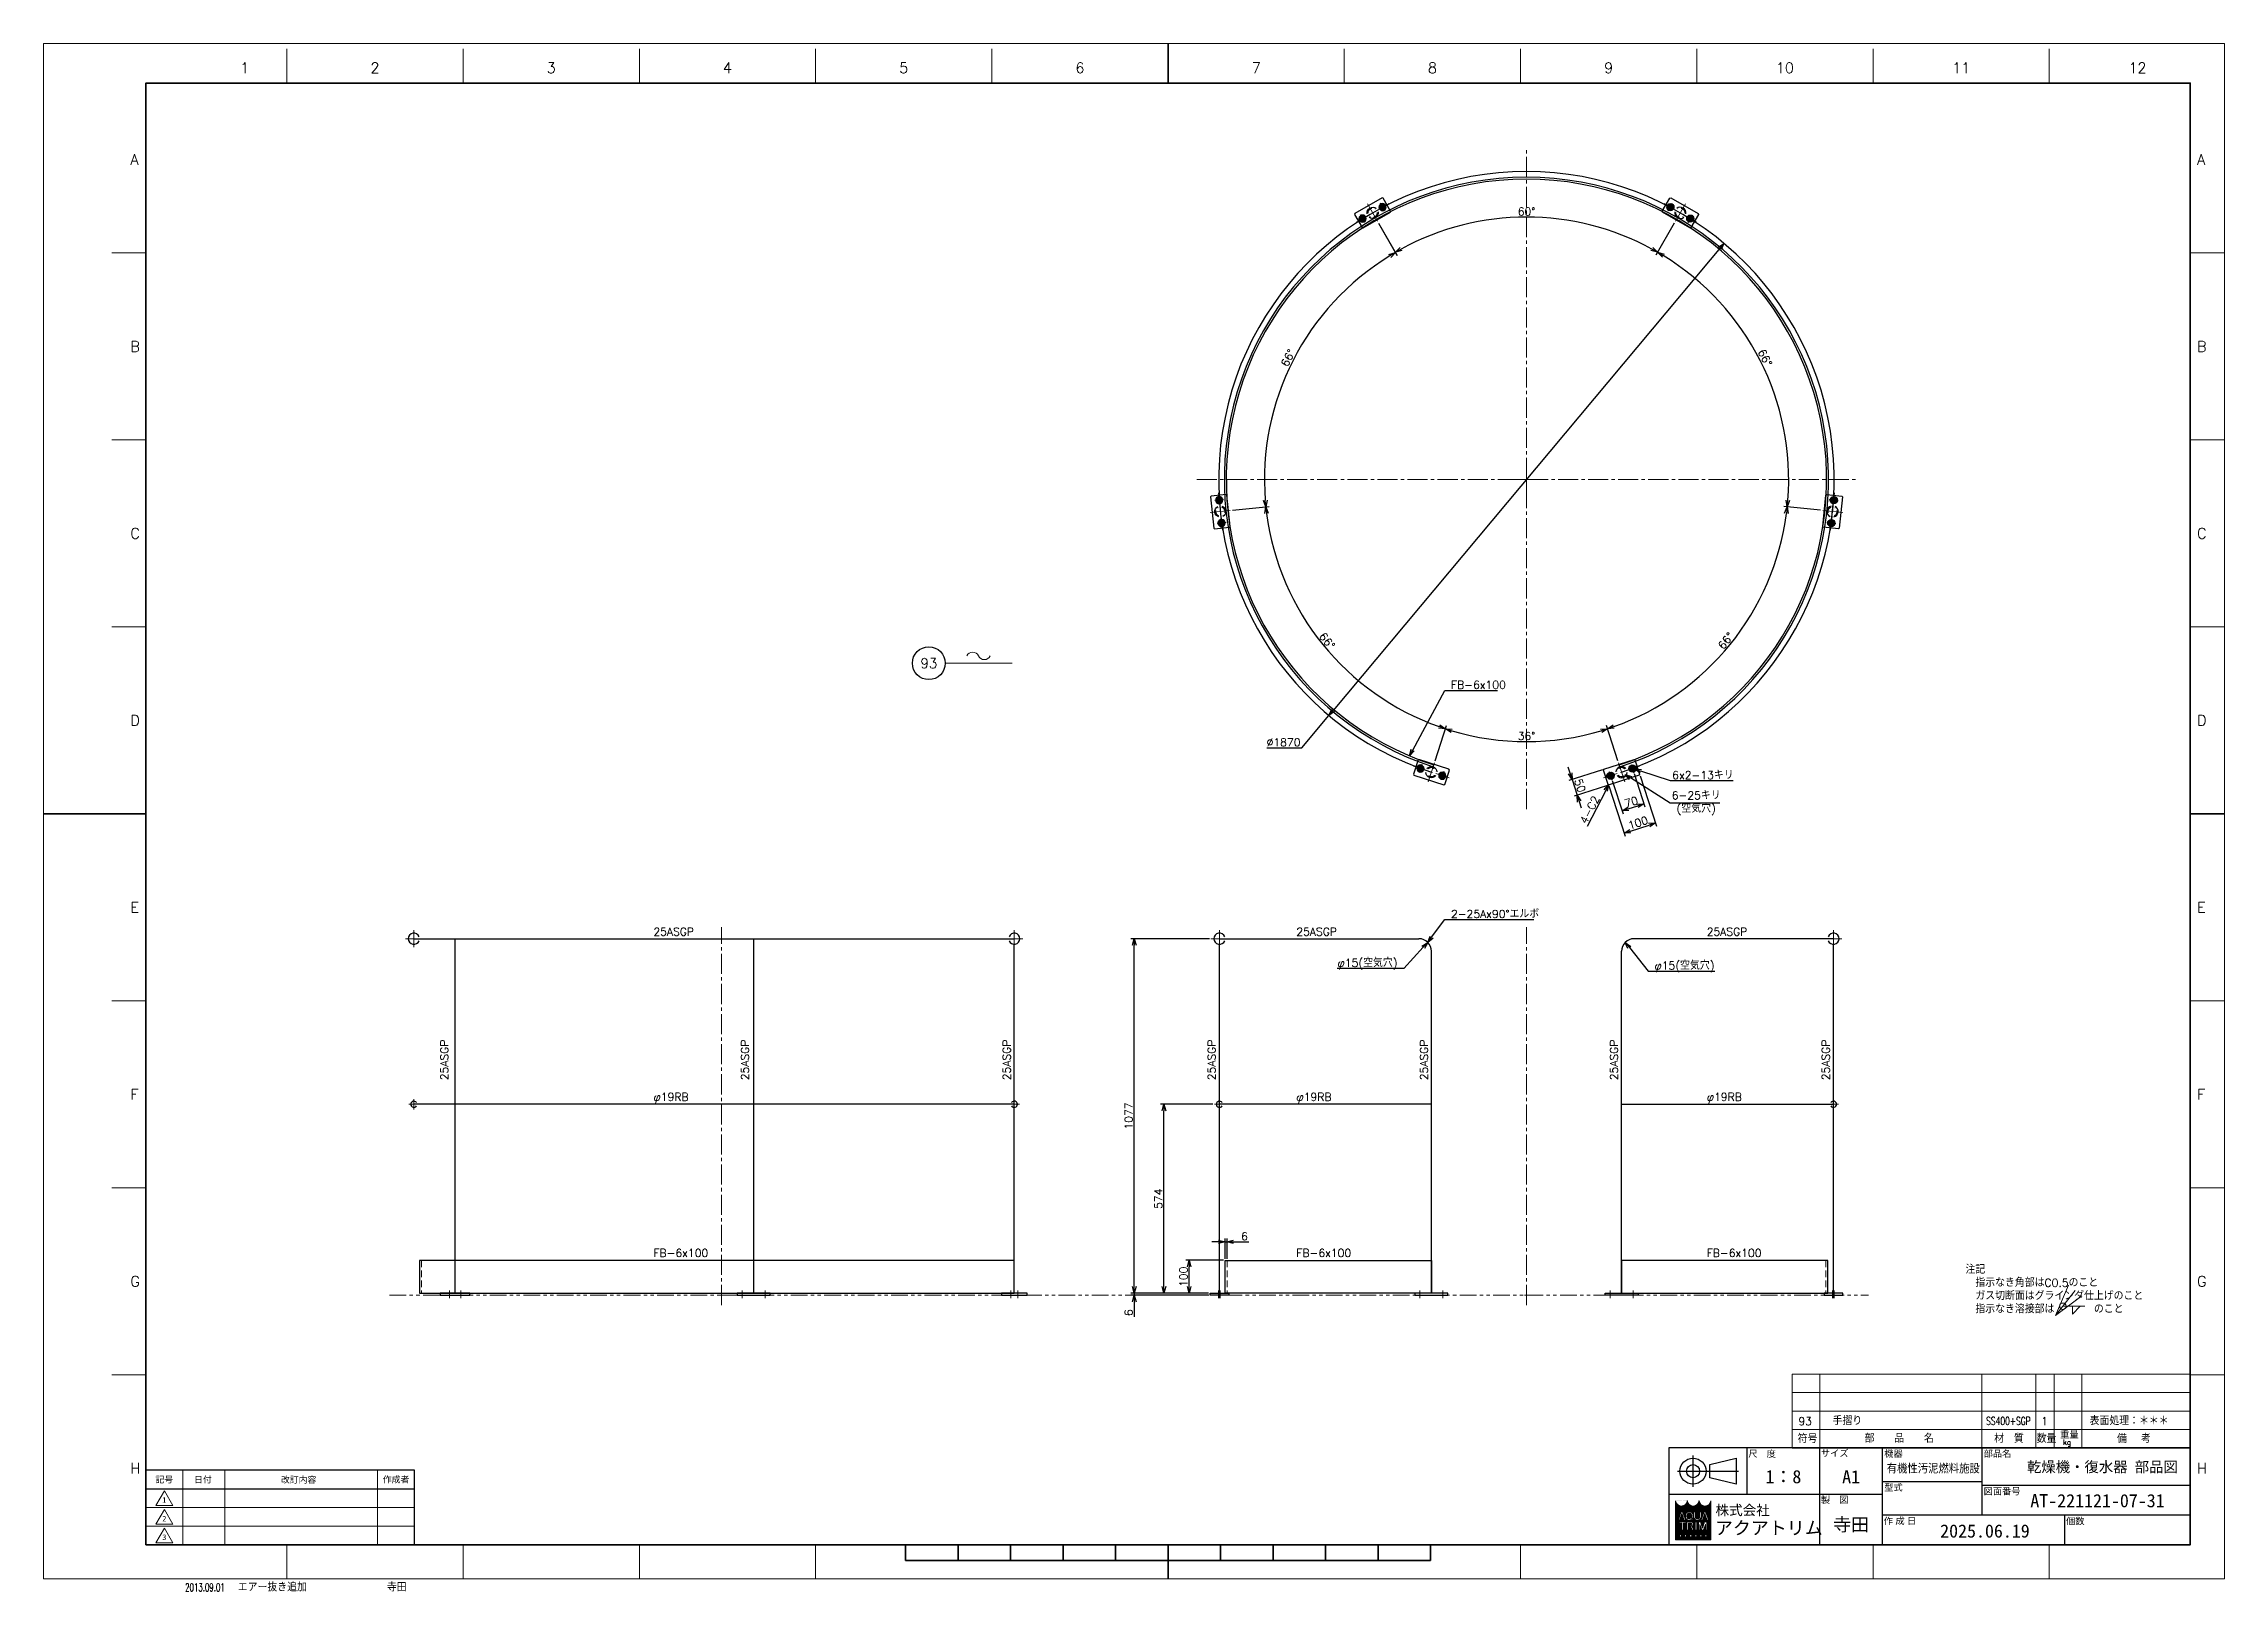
# Model space of a CAD drawing. Header units: millimetres. Extents: x 0 to 6626, y -38 to 4663.
import ezdxf
from ezdxf import colors
from ezdxf.entities.mleader import LeaderData, LeaderLine
from ezdxf.enums import TextEntityAlignment as Align
from ezdxf.math import Vec2, Vec3

# ---------------------------------------------------------------- set-up
doc = ezdxf.new("R2010")
doc.units = ezdxf.units.MM
doc.header["$LTSCALE"] = 3.2
doc.header["$PDMODE"] = 99
doc.header["$PDSIZE"] = 1
for name, pattern in [('CENTER2', [28.575, 19.05, -3.175, 3.175, -3.175]), ('HIDDEN', [9.525, 6.35, -3.175]), ('PHANTOM2', [31.75, 15.875, -3.175, 3.175, -3.175, 3.175, -3.175])]:
    doc.linetypes.add(name, pattern=pattern)
for name, color, linetype, lineweight in [('04_HIDDEN', 2, 'HIDDEN', 13), ('05_CENTER', 4, 'CENTER2', 13), ('06_PHANTOM', 2, 'PHANTOM2', 13), ('07_TEXT', 3, 'Continuous', 13), ('08_DIM', 3, 'Continuous', 13), ('90_FRAME', 5, 'Continuous', 35)]:
    doc.layers.add(name, color=color, linetype=linetype, lineweight=lineweight)
doc.layers.add('10_DRAFT', color=8, linetype='Continuous', lineweight=0, plot=False)
doc.layers.add('91_BLANK', color=5, linetype='Continuous', lineweight=0, plot=False)
doc.styles.add('KSS_TXT', font='txt.shx', dxfattribs={"bigfont": 'extfont2.shx'})
doc.styles.add('MS_G', font='MS Gothic.ttf')
doc.styles.get("Standard").update_dxf_attribs({"font": 'txt.shx', "bigfont": 'extfont2.shx'})
doc.styles.add('表題用', font='MS PGothic.ttf')
doc.dimstyles.new('KSS_DIM', dxfattribs={"dimscale": 8, "dimtxt": 3, "dimasz": 2.5, "dimexe": 1.25, "dimexo": 0.625, "dimtad": 1, "dimdsep": 46, "dimtxsty": 'KSS_TXT', "dimblk": 'OPEN30', "dimcen": 0, "dimazin": 2, "dimtfac": 0.75, "dimtmove": 0, "dimatfit": 3, "dimldrblk": 'OPEN30', "dimfxl": 1.25, "dimtolj": 1, "dimarcsym": 0})
doc.dimstyles.new('KSS_DIM$3', dxfattribs={"dimscale": 8, "dimtxt": 3, "dimasz": 2.5, "dimexe": 1.25, "dimexo": 0.625, "dimtad": 1, "dimtih": 1, "dimtoh": 1, "dimdsep": 46, "dimtxsty": 'KSS_TXT', "dimblk": 'OPEN30', "dimcen": 0, "dimazin": 2, "dimtfac": 0.75, "dimtofl": 0, "dimtmove": 0, "dimatfit": 3, "dimldrblk": 'OPEN30', "dimfxl": 1.25, "dimtolj": 1, "dimarcsym": 0})

msp = doc.modelspace()

# ---------------------------------------------------------------- texts
at = {"layer": '07_TEXT', "ltscale": 2, "insert": (5839.144, 950.946), "char_height": 24, "attachment_point": 1}
msp.add_mtext_dynamic_manual_height_columns('注記\\P\u3000指示なき角部はC0.5のこと\\P\u3000ガス切断面はグラインダ仕上げのこと\\P\u3000指示なき溶接部は\u3000\u3000\u3000\u3000のこと', width=535.41887, gutter_width=15, heights=[0], dxfattribs=at)
at = {"layer": '08_DIM'}
for s, p in [('25ASGP', (1852.596, 1953.347)), ('25ASGP', (3805.926, 1953.347)), ('25ASGP', (5052.638, 1953.347)), ('φ19RB', (1852.596, 1451.73)), ('φ19RB', (3805.926, 1451.73)), ('φ19RB', (5052.638, 1451.73)), ('FB-6x100', (1852.596, 977.73)), ('FB-6x100', (3805.926, 977.73)), ('FB-6x100', (5052.638, 977.73))]:
    msp.add_text(s, height=24, dxfattribs=at).set_placement(p)
for p in [(1229.585, 1514.338), (2142.862, 1514.338), (2938.104, 1514.338), (3560.714, 1514.338), (4205.849, 1514.338), (4783.063, 1514.338), (5426.617, 1514.338)]:
    msp.add_text('25ASGP', height=24, rotation=90, dxfattribs=at).set_placement(p)
at = {"layer": '90_FRAME', "color": 0, "lineweight": 13, "style": 'KSS_TXT'}
for s, p in [('1', (611.014, 4564.317)), ('2', (1006.737, 4564.317)), ('3', (1542.204, 4564.317)), ('4', (2077.671, 4564.317)), ('5', (2613.138, 4564.317)), ('6', (3148.606, 4564.317)), ('7', (3684.073, 4564.317)), ('8', (4219.54, 4564.317)), ('9', (4755.007, 4564.317)), ('10', (5290.475, 4564.317)), ('11', (5825.942, 4564.317)), ('12', (6361.409, 4564.317))]:
    msp.add_text(s, height=32, dxfattribs=at).set_placement(p, align=Align.BOTTOM_CENTER)
for s, p in [('A', (263.659, 4311.37)), ('A', (6542.526, 4311.37)), ('B', (263.659, 3743.392)), ('B', (6542.526, 3743.392)), ('C', (263.659, 3175.414)), ('C', (6542.526, 3175.414)), ('D', (263.659, 2607.436)), ('D', (6542.526, 2607.436)), ('E', (263.659, 2039.459)), ('E', (6542.526, 2039.459)), ('F', (263.659, 1471.481)), ('F', (6542.526, 1471.481)), ('G', (263.659, 903.503)), ('G', (6542.526, 903.503)), ('H', (263.659, 335.525)), ('H', (6542.526, 335.525))]:
    msp.add_text(s, height=32, dxfattribs=at).set_placement(p, align=Align.MIDDLE_LEFT)
at = {"layer": '90_FRAME', "color": 3, "lineweight": 13}
for s, p in [('93', (5352.079, 478.382)), ('1', (6079.33, 478.785))]:
    msp.add_text(s, height=24, dxfattribs=at).set_placement(p, align=Align.MIDDLE_CENTER)
for s, height, p in [('手摺り', 24, (5435.155, 467)), ('表面処理：＊＊＊', 24, (6216.162, 467)), ('符号', 24, (5329.244, 412.655)), ('部\u3000\u3000品\u3000\u3000名', 24, (5532.702, 413.526)), ('材\u3000質', 24, (5926.211, 413.238)), ('数量', 24, (6055.358, 413.057)), ('重量', 20, (6126.71, 426.146)), ('kg', 16, (6135.55, 406.577)), ('備  考', 24, (6299.46, 412.655)), ('エアー抜き追加', 24, (589.869, -38.398)), ('寺田', 24, (1042.962, -38.398))]:
    msp.add_text(s, height=height, dxfattribs=at).set_placement(p)
for s, width, p in [('SS400+SGP', 0.7, (5901.755, 467.318)), ('2013.09.01', 0.65, (429.936, -38.398))]:
    msp.add_text(s, height=24, dxfattribs=dict(at, width=width)).set_placement(p)
at = {"layer": '90_FRAME', "color": 0, "style": '表題用'}
for s, p in [('尺\u3000度', (5179.1, 379.689)), ('サイズ', (5399.728, 381.181)), ('機器', (5592.205, 380.02)), ('部品名', (5894.3, 380.02)), ('型式', (5592.205, 277.191)), ('図面番号', (5894.3, 265.877)), ('製\u3000図', (5399.728, 239.753)), ('作 成 日', (5590.825, 175.602)), ('個数', (6144.604, 175.049))]:
    msp.add_text(s, height=20, dxfattribs=at).set_placement(p, align=Align.MIDDLE_LEFT)
at = {"layer": '90_FRAME', "color": 0, "style": 'MS_G', "width": 0.9}
msp.add_text('有機性汚泥燃料施設', height=25.6, dxfattribs=at).set_placement((5741.026, 322.569), align=Align.CENTER)
at = {"layer": '90_FRAME', "color": 0, "style": 'MS_G'}
msp.add_text('乾燥機・復水器 部品図', height=32, dxfattribs=at).set_placement((6255.055, 323.717), align=Align.CENTER)
at = {"layer": '90_FRAME', "color": 0, "style": '表題用'}
for s, p in [('記号', (366.767, 301.232)), ('日付', (484.019, 301.232)), ('作成者', (1070.767, 301.232))]:
    msp.add_text(s, height=19.2, dxfattribs=at).set_placement(p, align=Align.MIDDLE_CENTER)
at = {"layer": '90_FRAME', "color": 0}
for s, height, style, p in [('改訂内容', 19.2, '表題用', (774.767, 301.232)), ('A1', 40, 'MS_G', (5491.454, 309.718))]:
    msp.add_text(s, height=height, dxfattribs=dict(at, style=style)).set_placement(p, align=Align.MIDDLE)
at = {"layer": '90_FRAME', "color": 0, "lineweight": 13, "style": 'MS_G'}
for s, p in [('1', (366.767, 239.003)), ('3', (366.767, 125.86)), ('2', (366.767, 182.432))]:
    msp.add_text(s, height=16.971, dxfattribs=at).set_placement(p, align=Align.MIDDLE)
at = {"layer": '90_FRAME', "color": 4, "style": 'MS_G'}
msp.add_text('株式会社', height=30.2431, dxfattribs=at).set_placement((5162.045, 208.225), align=Align.MIDDLE_CENTER)
at = {"layer": '90_FRAME', "color": 0, "style": 'MS_G'}
for s, p in [('AT-221121-07-31', (6036.022, 217.029)), ('2025.06.19', (5762.111, 124.959))]:
    msp.add_text(s, height=40, dxfattribs=at).set_placement(p)
at = {"layer": '90_FRAME', "color": 4, "style": 'MS_G'}
msp.add_text('アクアトリム', height=40, dxfattribs=at).set_placement((5077.874, 134.361))
at = {"layer": '90_FRAME', "color": 0, "style": 'MS_G'}
for tag, p in [('1：8', (5285.826, 309.718)), ('寺田', (5491.454, 165.46))]:
    msp.add_attdef(tag, text='', height=40, dxfattribs=at).set_placement(p, align=Align.MIDDLE)

# ---------------------------------------------------------------- blocks, each defined once
blk = doc.blocks.new('Weld-line')
blk.add_line((0, 0), (1, 0))
blk = doc.blocks.new('Weld10-s5')
blk.add_circle((0, 0), 2)
blk = doc.blocks.new('Weld10-a1')
for p, q in [((5, 0), (0, 5)), ((0, 5), (0, 0)), ((0, 0), (5, 0))]:
    blk.add_line(p, q)
at = {"width": 0.9}
blk.add_attdef('S', text='', height=2.8, dxfattribs=at).set_placement((-2, 1), align=Align.RIGHT)
blk.add_attdef('L', (8, 1), '', height=2.8, dxfattribs=at)
blk = doc.blocks.new('_Open30')
at = {"color": 0, "linetype": 'ByBlock', "lineweight": -2}
for p, q in [((-1, 0.268), (0, 0)), ((0, 0), (-1, -0.268)), ((0, 0), (-1, 0))]:
    blk.add_line(p, q, dxfattribs=at)
blk = doc.blocks.new('AM_BALLOON1')
at = {"transparency": 16777216}
blk.add_circle((0, 0), 5, dxfattribs=at)
blk.add_attdef('B_NUMBER', text='', height=3, dxfattribs=at).set_placement((0, 0), align=Align.MIDDLE_CENTER)
blk = doc.blocks.new('_OPEN')
at = {"color": 0, "linetype": 'ByBlock'}
for p, q in [((-1, 0.17), (0, 0)), ((0, 0), (-1, -0.17)), ((0, 0), (-1, 0))]:
    blk.add_line(p, q, dxfattribs=at)
blk = doc.blocks.new('p1ba05')
for centre, start, end in [((-2.95, 0.29), 24.2276, 155.5758), ((0, 1.62), 204.2276, 335.5758)]:
    blk.add_arc(centre, 1.62, start, end)
blk = doc.blocks.new('A$C006F778A_1_1')
at = {"color": 0}
blk.add_lwpolyline([(-48, 25), (48, 25), (50, 23), (50, -23), (48, -25), (-48, -25), (-50, -23), (-50, 23)], close=True, dxfattribs=at)
for centre in [(-35, 0), (35, 0)]:
    blk.add_circle(centre, 6.5, dxfattribs=at)
for start, end in [(20.66732, 159.33268), (200.66732, 339.33268)]:
    blk.add_arc((0, 0), 17, start, end, dxfattribs=at)
at = {"layer": '04_HIDDEN'}
for start, end in [(25.77146, 154.22854), (205.77146, 334.22854)]:
    blk.add_arc((0, 0), 13.8, start, end, dxfattribs=at)
at = {"layer": '05_CENTER'}
for p, q in [((-57.2, 0), (57.2, 0)), ((-35, -10.3), (-35, 10.3)), ((0, 31.4), (0, -31.4)), ((35, -10.3), (35, 10.3))]:
    blk.add_line(p, q, dxfattribs=at)
blk = doc.blocks.new('10b_2_1_1')
at = {"color": 0, "linetype": 'CENTER2'}
for p, q in [((13.5, 0), (-13.5, 0)), ((0, -13.5), (0, 13.5))]:
    blk.add_line(p, q, dxfattribs=at)
at = {"color": 0}
for p, q in [((-4.9, 8.5), (-9.8, 0)), ((-9.8, 0), (-4.9, -8.5)), ((-4.9, 8.5), (4.9, 8.5)), ((9.8, 0), (4.9, 8.5)), ((4.9, -8.5), (9.8, 0)), ((-4.9, -8.5), (4.9, -8.5))]:
    blk.add_line(p, q, dxfattribs=at)
for radius in [11, 8.49, 5, 4]:
    blk.add_circle((0, 0), radius, dxfattribs=at)
at = {"layer": '10_DRAFT', "style": 'KSS_TXT'}
blk.add_text('M10', height=1.25, dxfattribs=at).set_placement((0.3, 0.1))
blk = doc.blocks.new('*D164')
at = {"layer": '08_DIM', "color": 0, "lineweight": -2, "transparency": 16777216}
for p, q in [((4227.5, 2484.9), (4262.1, 2591.5)), ((4782.9, 2484.9), (4748.2, 2591.5))]:
    blk.add_line(p, q, dxfattribs=at)
blk.add_arc((4505.2, 3339.5), 796.5, 253.43866, 286.56134, dxfattribs=at)
at = {"layer": 'Defpoints', "color": 0, "transparency": 16777216}
for p in [(4421.9, 2547.3), (4226, 2480.2), (4784.4, 2480.2), (4206.5, 2420.4), (4803.8, 2420.4)]:
    blk.add_point(p, dxfattribs=at)
at = {"layer": '08_DIM', "color": 0, "lineweight": -2, "transparency": 16777216, "xscale": 20, "yscale": 20, "zscale": 20}
for p, rotation in [((4259, 2581.9), 162.7193308149626), ((4751.3, 2581.9), 17.28066918503741)]:
    blk.add_blockref('_Open30', p, dxfattribs=dict(at, rotation=rotation))
at = {"layer": '08_DIM', "color": 0, "transparency": 16777216, "insert": (4505.2, 2560), "char_height": 24, "attachment_point": 5, "style": 'KSS_TXT'}
blk.add_mtext('\\A1;36%%d', dxfattribs=at)
blk = doc.blocks.new('*D165')
at = {"layer": '08_DIM', "color": 0, "lineweight": -2, "transparency": 16777216}
for p, q in [((5398.8, 3245.6), (5287.3, 3257.3)), ((4782.9, 2484.9), (4748.2, 2591.6))]:
    blk.add_line(p, q, dxfattribs=at)
blk.add_arc((4505.2, 3339.5), 796.4, 289.43884, 352.56116, dxfattribs=at)
at = {"layer": 'Defpoints', "color": 0, "transparency": 16777216}
for p in [(5403.8, 3245), (5466.3, 3238.5), (5017.1, 2729.4), (4784.4, 2480.2), (4803.8, 2420.4)]:
    blk.add_point(p, dxfattribs=at)
at = {"layer": '08_DIM', "color": 0, "lineweight": -2, "transparency": 16777216, "xscale": 20, "yscale": 20, "zscale": 20}
for p, rotation in [((5297.3, 3256.2), 83.28057896645964), ((4751.3, 2582), 198.7194210339813)]:
    blk.add_blockref('_Open30', p, dxfattribs=dict(at, rotation=rotation))
at = {"layer": '08_DIM', "color": 0, "transparency": 16777216, "insert": (5110.9, 2849), "char_height": 24, "attachment_point": 5, "rotation": 51, "style": 'KSS_TXT'}
blk.add_mtext('\\A1;66%%d', dxfattribs=at)
blk = doc.blocks.new('*D166')
at = {"layer": '08_DIM', "color": 0, "lineweight": -2, "transparency": 16777216}
for p, q in [((4954.4, 4117.6), (4898.6, 4020.8)), ((5398.8, 3245.6), (5287.6, 3257.3))]:
    blk.add_line(p, q, dxfattribs=at)
blk.add_arc((4505.2, 3339.5), 796.7, 355.43831, 58.56169, dxfattribs=at)
at = {"layer": 'Defpoints', "color": 0, "transparency": 16777216}
for p in [(4988.4, 4176.5), (4956.9, 4121.9), (5271.1, 3559.1), (5403.8, 3245), (5466.3, 3238.5)]:
    blk.add_point(p, dxfattribs=at)
at = {"layer": '08_DIM', "color": 0, "lineweight": -2, "transparency": 16777216, "xscale": 20, "yscale": 20, "zscale": 20}
for p, rotation in [((4903.6, 4029.5), 149.2808430613294), ((5297.6, 3256.2), 264.7191569389433)]:
    blk.add_blockref('_Open30', p, dxfattribs=dict(at, rotation=rotation))
at = {"layer": '08_DIM', "color": 0, "transparency": 16777216, "insert": (5230.2, 3708.9), "char_height": 24, "attachment_point": 5, "rotation": 297, "style": 'KSS_TXT'}
blk.add_mtext('\\A1;66%%d', dxfattribs=at)
blk = doc.blocks.new('*D167')
at = {"layer": '08_DIM', "color": 0, "lineweight": -2, "transparency": 16777216}
for p, q in [((4056, 4117.6), (4111.8, 4020.8)), ((4954.4, 4117.6), (4898.6, 4020.8))]:
    blk.add_line(p, q, dxfattribs=at)
blk.add_arc((4505.2, 3339.5), 796.7, 61.43833, 118.56167, dxfattribs=at)
at = {"layer": 'Defpoints', "color": 0, "transparency": 16777216}
for p in [(4022, 4176.5), (4988.4, 4176.5), (4053.5, 4121.9), (4643.5, 4124.1), (4956.9, 4121.9)]:
    blk.add_point(p, dxfattribs=at)
at = {"layer": '08_DIM', "color": 0, "lineweight": -2, "transparency": 16777216, "xscale": 20, "yscale": 20, "zscale": 20}
for p, rotation in [((4106.8, 4029.5), 209.2808341564655), ((4903.6, 4029.5), 330.7191658435346)]:
    blk.add_blockref('_Open30', p, dxfattribs=dict(at, rotation=rotation))
at = {"layer": '08_DIM', "color": 0, "transparency": 16777216, "insert": (4505.2, 4153.2), "char_height": 24, "attachment_point": 5, "style": 'KSS_TXT'}
blk.add_mtext('\\A1;60%%d', dxfattribs=at)
blk = doc.blocks.new('*D168')
at = {"layer": '08_DIM', "color": 0, "lineweight": -2, "transparency": 16777216}
for p, q in [((4056, 4117.6), (4112.2, 4020.2)), ((3611.6, 3245.6), (3723.5, 3257.3))]:
    blk.add_line(p, q, dxfattribs=at)
blk.add_arc((4505.2, 3339.5), 796, 121.43971, 184.56029, dxfattribs=at)
at = {"layer": 'Defpoints', "color": 0, "transparency": 16777216}
for p in [(4022, 4176.5), (4053.5, 4121.9), (3878, 3829.5), (3544, 3238.5), (3606.6, 3245)]:
    blk.add_point(p, dxfattribs=at)
at = {"layer": '08_DIM', "color": 0, "lineweight": -2, "transparency": 16777216, "xscale": 20, "yscale": 20, "zscale": 20}
for p, rotation in [((4107.2, 4028.8), 30.71985370210645), ((3713.6, 3256.3), 275.2801462976209)]:
    blk.add_blockref('_Open30', p, dxfattribs=dict(at, rotation=rotation))
at = {"layer": '08_DIM', "color": 0, "transparency": 16777216, "insert": (3780.8, 3708.6), "char_height": 24, "attachment_point": 5, "rotation": 63, "style": 'KSS_TXT'}
blk.add_mtext('\\A1;66%%d', dxfattribs=at)
blk = doc.blocks.new('*D169')
at = {"layer": '08_DIM', "color": 0, "lineweight": -2, "transparency": 16777216}
for p, q in [((3611.6, 3245.6), (3723, 3257.3)), ((4227.5, 2484.9), (4262.1, 2591.5))]:
    blk.add_line(p, q, dxfattribs=at)
blk.add_arc((4505.2, 3339.5), 796.5, 187.43872, 250.56128, dxfattribs=at)
at = {"layer": 'Defpoints', "color": 0, "transparency": 16777216}
for p in [(3544, 3238.5), (3606.6, 3245), (3801.9, 2965.6), (4226, 2480.2), (4206.5, 2420.4)]:
    blk.add_point(p, dxfattribs=at)
at = {"layer": '08_DIM', "color": 0, "lineweight": -2, "transparency": 16777216, "xscale": 20, "yscale": 20, "zscale": 20}
for p, rotation in [((3713.1, 3256.2), 96.71936096151028), ((4259.1, 2582), 341.2806390380487)]:
    blk.add_blockref('_Open30', p, dxfattribs=dict(at, rotation=rotation))
at = {"layer": '08_DIM', "color": 0, "transparency": 16777216, "insert": (3899.4, 2848.9), "char_height": 24, "attachment_point": 5, "rotation": 309, "style": 'KSS_TXT'}
blk.add_mtext('\\A1;66%%d', dxfattribs=at)
blk = doc.blocks.new('*D170')
at = {"layer": '08_DIM', "color": 0, "lineweight": -2, "transparency": 16777216}
for p, q in [((4765.6, 2424.9), (4798.6, 2323.1)), ((4832.2, 2446.5), (4865.2, 2344.7)), ((4814.6, 2338.8), (4843.1, 2348.1))]:
    blk.add_line(p, q, dxfattribs=at)
at = {"layer": 'Defpoints', "color": 0, "transparency": 16777216}
for p in [(4764, 2429.6), (4830.6, 2451.2), (4862.1, 2354.2)]:
    blk.add_point(p, dxfattribs=at)
at = {"layer": '08_DIM', "color": 0, "lineweight": -2, "transparency": 16777216, "xscale": 20, "yscale": 20, "zscale": 20}
for p, rotation in [((4795.6, 2332.6), 198.0000000002834), ((4862.1, 2354.2), 18.00000000028339)]:
    blk.add_blockref('_Open30', p, dxfattribs=dict(at, rotation=rotation))
at = {"layer": '08_DIM', "color": 0, "transparency": 16777216, "insert": (4823.6, 2359.6), "char_height": 24, "attachment_point": 5, "rotation": 18, "style": 'KSS_TXT'}
blk.add_mtext('\\A1;70', dxfattribs=at)
blk = doc.blocks.new('*D171')
at = {"layer": '08_DIM', "color": 0, "lineweight": -2, "transparency": 16777216}
for p, q in [((4755.2, 2408.2), (4804.9, 2255.4)), ((4850.3, 2439.1), (4900, 2286.3)), ((4820.8, 2271.1), (4877.9, 2289.6))]:
    blk.add_line(p, q, dxfattribs=at)
at = {"layer": 'Defpoints', "color": 0, "transparency": 16777216}
for p in [(4753.7, 2412.9), (4848.8, 2443.8), (4896.9, 2295.8)]:
    blk.add_point(p, dxfattribs=at)
at = {"layer": '08_DIM', "color": 0, "lineweight": -2, "transparency": 16777216, "xscale": 20, "yscale": 20, "zscale": 20}
for p, rotation in [((4801.8, 2264.9), 198.0000000002834), ((4896.9, 2295.8), 18.00000000028344)]:
    blk.add_blockref('_Open30', p, dxfattribs=dict(at, rotation=rotation))
at = {"layer": '08_DIM', "color": 0, "transparency": 16777216, "insert": (4844.1, 2296.5), "char_height": 24, "attachment_point": 5, "rotation": 18, "style": 'KSS_TXT'}
blk.add_mtext('\\A1;100', dxfattribs=at)
blk = doc.blocks.new('*D172')
at = {"layer": '08_DIM', "color": 0, "lineweight": -2, "transparency": 16777216}
for p, q in [((4637.7, 2446.8), (4631.6, 2465.8)), ((4736, 2457.7), (4634.4, 2424.6)), ((4643.9, 2427.7), (4659.4, 2380.2)), ((4751.4, 2410.1), (4649.9, 2377.1)), ((4665.5, 2361.2), (4671.7, 2342.1))]:
    blk.add_line(p, q, dxfattribs=at)
at = {"layer": 'Defpoints', "color": 0, "transparency": 16777216}
for p in [(4740.7, 2459.2), (4756.2, 2411.6), (4659.4, 2380.2)]:
    blk.add_point(p, dxfattribs=at)
at = {"layer": '08_DIM', "color": 0, "lineweight": -2, "transparency": 16777216, "xscale": 20, "yscale": 20, "zscale": 20}
for p, rotation in [((4643.9, 2427.7), 288.0000000002825), ((4659.4, 2380.2), 108.0000000002824)]:
    blk.add_blockref('_Open30', p, dxfattribs=dict(at, rotation=rotation))
at = {"layer": '08_DIM', "color": 0, "transparency": 16777216, "insert": (4667.8, 2409.2), "char_height": 24, "attachment_point": 5, "rotation": 288, "style": 'KSS_TXT'}
blk.add_mtext('\\A1;50', dxfattribs=at)
blk = doc.blocks.new('*D173')
at = {"layer": '08_DIM', "color": 0, "lineweight": -2, "transparency": 16777216}
for p, q in [((4942.7, 2424.2), (4852.7, 2453)), ((5133, 2424.2), (4942.7, 2424.2))]:
    blk.add_line(p, q, dxfattribs=at)
at = {"layer": 'Defpoints', "color": 0, "transparency": 16777216}
for p in [(4821.2, 2463.1), (4833.6, 2459.1)]:
    blk.add_point(p, dxfattribs=at)
at = {"layer": '08_DIM', "color": 0, "lineweight": -2, "transparency": 16777216, "xscale": 20, "yscale": 20, "zscale": 20, "rotation": 162.2660980772387}
blk.add_blockref('_Open30', (4833.6, 2459.1), dxfattribs=at)
at = {"layer": '08_DIM', "color": 0, "transparency": 16777216, "insert": (5041.3, 2441.2), "char_height": 24, "attachment_point": 5, "style": 'KSS_TXT'}
blk.add_mtext('\\A1;6x2-13キリ', dxfattribs=at)
blk = doc.blocks.new('*D174')
at = {"layer": '08_DIM', "color": 0, "lineweight": -2, "transparency": 16777216}
blk.add_line((4745.9, 2394.5), (4689.9, 2284.6), dxfattribs=at)
at = {"layer": 'Defpoints', "color": 0, "transparency": 16777216}
for p in [(4754.9, 2412.3), (4690.7, 2286.3), (4690.7, 2286.3)]:
    blk.add_point(p, dxfattribs=at)
at = {"layer": '08_DIM', "color": 0, "lineweight": -2, "transparency": 16777216, "xscale": 20, "yscale": 20, "zscale": 20, "rotation": 63.0000000002839}
blk.add_blockref('_Open30', (4754.9, 2412.3), dxfattribs=at)
at = {"layer": '08_DIM', "color": 0, "transparency": 16777216, "insert": (4697, 2335.9), "char_height": 24, "attachment_point": 5, "rotation": 63, "style": 'KSS_TXT'}
blk.add_mtext('\\A1;4-C2', dxfattribs=at)
blk = doc.blocks.new('*D175')
at = {"layer": '08_DIM', "color": 0, "lineweight": -2, "transparency": 16777216}
for p, q in [((4942.2, 2355.6), (4821.5, 2432.8)), ((5092.6, 2355.6), (4942.2, 2355.6))]:
    blk.add_line(p, q, dxfattribs=at)
at = {"layer": 'Defpoints', "color": 0, "transparency": 16777216}
for p in [(4783.6, 2457), (4804.7, 2443.5)]:
    blk.add_point(p, dxfattribs=at)
at = {"layer": '08_DIM', "color": 0, "lineweight": -2, "transparency": 16777216, "xscale": 20, "yscale": 20, "zscale": 20, "rotation": 147.4165964792309}
blk.add_blockref('_Open30', (4804.7, 2443.5), dxfattribs=at)
at = {"layer": '08_DIM', "color": 0, "transparency": 16777216, "insert": (5020.8, 2355.6), "char_height": 24, "attachment_point": 5, "style": 'KSS_TXT'}
blk.add_mtext('\\A1;6-25キリ\\P(空気穴)', dxfattribs=at)
blk = doc.blocks.new('*D176')
at = {"layer": '08_DIM', "color": 0, "lineweight": -2, "transparency": 16777216}
for p, q in [((5105.2, 4056.6), (3918, 2637.8)), ((3822.7, 2523.8), (3905.2, 2622.4)), ((3716.7, 2523.8), (3822.7, 2523.8))]:
    blk.add_line(p, q, dxfattribs=at)
at = {"layer": 'Defpoints', "color": 0, "transparency": 16777216}
for p in [(5105.2, 4056.6), (3905.2, 2622.4)]:
    blk.add_point(p, dxfattribs=at)
at = {"layer": '08_DIM', "color": 0, "lineweight": -2, "transparency": 16777216, "xscale": 20, "yscale": 20, "zscale": 20}
for p, rotation in [((5105.2, 4056.6), 50.0781318489335), ((3905.2, 2622.4), 230.0781318489335)]:
    blk.add_blockref('_Open30', p, dxfattribs=dict(at, rotation=rotation))
at = {"layer": '08_DIM', "color": 0, "transparency": 16777216, "insert": (3767.2, 2540.8), "char_height": 24, "attachment_point": 5, "style": 'KSS_TXT'}
blk.add_mtext('\\A1;%%C1870', dxfattribs=at)
blk = doc.blocks.new('*D178')
at = {"layer": '08_DIM', "color": 0, "lineweight": -2, "transparency": 16777216}
for p, q in [((3552.1, 1441.2), (3393.8, 1441.2)), ((3403.8, 887.2), (3403.8, 1421.2)), ((3539.2, 867.2), (3393.8, 867.2))]:
    blk.add_line(p, q, dxfattribs=at)
at = {"layer": 'Defpoints', "color": 0, "transparency": 16777216}
for p in [(3403.8, 1441.2), (3557.1, 1441.2), (3544.2, 867.2)]:
    blk.add_point(p, dxfattribs=at)
at = {"layer": '08_DIM', "color": 0, "lineweight": -2, "transparency": 16777216, "xscale": 20, "yscale": 20, "zscale": 20}
for p, rotation in [((3403.8, 1441.2), 90), ((3403.8, 867.2), 270)]:
    blk.add_blockref('_Open30', p, dxfattribs=dict(at, rotation=rotation))
at = {"layer": '08_DIM', "color": 0, "transparency": 16777216, "insert": (3386.8, 1154.2), "char_height": 24, "attachment_point": 5, "rotation": 90, "style": 'KSS_TXT'}
blk.add_mtext('\\A1;574', dxfattribs=at)
blk = doc.blocks.new('*D179')
at = {"layer": '08_DIM', "color": 0, "lineweight": -2, "transparency": 16777216}
for p, q in [((3541.7, 1944.2), (3303.6, 1944.2)), ((3313.6, 887.2), (3313.6, 1924.2)), ((3539.2, 867.2), (3303.6, 867.2))]:
    blk.add_line(p, q, dxfattribs=at)
at = {"layer": 'Defpoints', "color": 0, "transparency": 16777216}
for p in [(3313.6, 1944.2), (3546.7, 1944.2), (3544.2, 867.2)]:
    blk.add_point(p, dxfattribs=at)
at = {"layer": '08_DIM', "color": 0, "lineweight": -2, "transparency": 16777216, "xscale": 20, "yscale": 20, "zscale": 20}
for p, rotation in [((3313.6, 1944.2), 90), ((3313.6, 867.2), 270)]:
    blk.add_blockref('_Open30', p, dxfattribs=dict(at, rotation=rotation))
at = {"layer": '08_DIM', "color": 0, "transparency": 16777216, "insert": (3296.6, 1405.7), "char_height": 24, "attachment_point": 5, "rotation": 90, "style": 'KSS_TXT'}
blk.add_mtext('\\A1;1077', dxfattribs=at)
blk = doc.blocks.new('*D180')
at = {"layer": '08_DIM', "color": 0, "lineweight": -2, "transparency": 16777216}
for p, q in [((3539.2, 867.2), (3303.6, 867.2)), ((3313.6, 887.2), (3313.6, 907.2)), ((3313.6, 867.2), (3313.6, 861.2)), ((3539.2, 861.2), (3303.6, 861.2)), ((3313.6, 841.2), (3313.6, 795.2))]:
    blk.add_line(p, q, dxfattribs=at)
at = {"layer": 'Defpoints', "color": 0, "transparency": 16777216}
for p in [(3544.2, 867.2), (3313.6, 861.2), (3544.2, 861.2)]:
    blk.add_point(p, dxfattribs=at)
at = {"layer": '08_DIM', "color": 0, "lineweight": -2, "transparency": 16777216, "xscale": 20, "yscale": 20, "zscale": 20}
for p, rotation in [((3313.6, 867.2), 270), ((3313.6, 861.2), 90)]:
    blk.add_blockref('_Open30', p, dxfattribs=dict(at, rotation=rotation))
at = {"layer": '08_DIM', "color": 0, "transparency": 16777216, "insert": (3296.6, 808.2), "char_height": 24, "attachment_point": 5, "rotation": 90, "style": 'KSS_TXT'}
blk.add_mtext('\\A1;6', dxfattribs=at)
blk = doc.blocks.new('*D181')
at = {"layer": '08_DIM', "color": 0, "lineweight": -2, "transparency": 16777216}
for p, q in [((3584.5, 967.2), (3470.3, 967.2)), ((3480.3, 887.2), (3480.3, 947.2)), ((3539.2, 867.2), (3470.3, 867.2))]:
    blk.add_line(p, q, dxfattribs=at)
at = {"layer": 'Defpoints', "color": 0, "transparency": 16777216}
for p in [(3480.3, 967.2), (3589.5, 967.2), (3544.2, 867.2)]:
    blk.add_point(p, dxfattribs=at)
at = {"layer": '08_DIM', "color": 0, "lineweight": -2, "transparency": 16777216, "xscale": 20, "yscale": 20, "zscale": 20}
for p, rotation in [((3480.3, 967.2), 90), ((3480.3, 867.2), 270)]:
    blk.add_blockref('_Open30', p, dxfattribs=dict(at, rotation=rotation))
at = {"layer": '08_DIM', "color": 0, "transparency": 16777216, "insert": (3463.3, 917.2), "char_height": 24, "attachment_point": 5, "rotation": 90, "style": 'KSS_TXT'}
blk.add_mtext('\\A1;100', dxfattribs=at)
blk = doc.blocks.new('*D182')
at = {"layer": '08_DIM', "color": 0, "lineweight": -2, "transparency": 16777216}
for p, q in [((3569.5, 1023.2), (3549.5, 1023.2)), ((3589.5, 972.2), (3589.5, 1033.2)), ((3589.5, 1023.2), (3595.5, 1023.2)), ((3595.5, 972.2), (3595.5, 1033.2)), ((3615.5, 1023.2), (3661.5, 1023.2))]:
    blk.add_line(p, q, dxfattribs=at)
at = {"layer": 'Defpoints', "color": 0, "transparency": 16777216}
for p in [(3595.5, 1023.2), (3589.5, 967.2), (3595.5, 967.2)]:
    blk.add_point(p, dxfattribs=at)
at = {"layer": '08_DIM', "color": 0, "lineweight": -2, "transparency": 16777216, "xscale": 20, "yscale": 20, "zscale": 20}
blk.add_blockref('_Open30', (3589.5, 1023.2), dxfattribs=at)
at = {"layer": '08_DIM', "color": 0, "lineweight": -2, "transparency": 16777216, "xscale": 20, "yscale": 20, "zscale": 20, "rotation": 180}
blk.add_blockref('_Open30', (3595.5, 1023.2), dxfattribs=at)
at = {"layer": '08_DIM', "color": 0, "transparency": 16777216, "insert": (3648.5, 1040.2), "char_height": 24, "attachment_point": 5, "style": 'KSS_TXT'}
blk.add_mtext('\\A1;6', dxfattribs=at)
blk = doc.blocks.new('Jis_w20130906110600')
blk.add_blockref('Weld10-s5', (0, 0))
at = {"xscale": -1, "rotation": 180}
blk.add_blockref('Weld10-a1', (6, 0), dxfattribs=at)
at = {"layer": '08_DIM', "xscale": 14, "yscale": 14, "zscale": 14}
blk.add_blockref('Weld-line', (0, 0), dxfattribs=at)
at = {"style": 'KSS_TXT', "flags": 1}
blk.add_attdef('JISINFO', (0, 0), '', height=3, dxfattribs=at)
at = {"layer": '08_DIM'}
blk.add_leader([(-4.6, -5.8), (0, 0)], dimstyle='KSS_DIM', dxfattribs=at)

# ---------------------------------------------------------------- dimensions: what is measured, and where the dimension line sits
at = {"layer": '08_DIM'}
for base, line1, line2, picture, middle in [((3877.969, 3829.537), ((3544.048, 3238.476), (3606.581, 3245.049)), ((4021.973, 4176.457), (4053.48, 4121.885)), '*D168', (3780.842, 3708.572)), ((4643.541, 4124.112), ((4021.973, 4176.457), (4053.48, 4121.885)), ((4988.412, 4176.457), (4956.904, 4121.885)), '*D167', (4505.192, 4153.215)), ((5271.057, 3559.105), ((4988.412, 4176.457), (4956.904, 4121.885)), ((5466.337, 3238.476), (5403.804, 3245.049)), '*D166', (5230.23, 3708.922)), ((3801.922, 2965.562), ((4206.546, 2420.359), (4225.977, 2480.159)), ((3544.048, 3238.476), (3606.581, 3245.049)), '*D169', (3899.405, 2848.94)), ((5017.132, 2729.391), ((5466.337, 3238.476), (5403.804, 3245.049)), ((4803.838, 2420.359), (4784.408, 2480.159)), '*D165', (5110.928, 2848.982)), ((4421.932, 2547.324), ((4803.838, 2420.359), (4784.408, 2480.159)), ((4206.546, 2420.359), (4225.977, 2480.159)), '*D164', (4505.192, 2559.961))]:
    dim = msp.add_angular_dim_2l(base=base, line1=line1, line2=line2, dimstyle='KSS_DIM', dxfattribs=at)
    dim.commit()
    dim.dimension.update_dxf_attribs({"geometry": picture, "text_midpoint": middle})
dim = msp.add_diameter_dim_2p(p1=(5105.221, 4056.567), p2=(3905.163, 2622.426), dimstyle='KSS_DIM$3', override={"dimpost": '%%C<>', "dimtix": 1, "dimatfit": 2}, dxfattribs=at)
dim.commit()
dim.dimension.update_dxf_attribs({"geometry": '*D176', "text_midpoint": (3767.154, 2523.823), "dimtype": 163})
for base, p1, p2, angle, picture, middle in [((4659.362, 2380.186), (4740.747, 2459.203), (4756.198, 2411.65), 108, '*D172', (4667.821, 2409.221)), ((4896.885, 2295.793), (4753.678, 2412.934), (4848.783, 2443.836), 18, '*D171', (4844.079, 2296.51)), ((4862.125, 2354.234), (4764.032, 2429.608), (4830.606, 2451.24), 18, '*D170', (4823.585, 2359.586)), ((3313.64, 1944.168), (3544.183, 867.168), (3546.685, 1944.168), 90, '*D179', (3296.64, 1405.668)), ((3403.833, 1441.168), (3544.183, 867.168), (3557.087, 1441.168), 90, '*D178', (3386.817, 1154.168)), ((3480.309, 967.168), (3544.183, 867.168), (3589.47, 967.168), 90, '*D181', (3463.309, 917.168)), ((3313.64, 861.168), (3544.183, 867.168), (3544.183, 861.168), 90, '*D180', (3296.64, 808.168))]:
    dim = msp.add_linear_dim(base=base, p1=p1, p2=p2, angle=angle, dimstyle='KSS_DIM', dxfattribs=at)
    dim.commit()
    dim.dimension.update_dxf_attribs({"geometry": picture, "text_midpoint": middle})
for p1, p2, text, override, picture, middle in [((4783.591, 2456.991), (4804.656, 2443.527), '6-<>', {"dimpost": '<>キリ\\X(空気穴)', "dimtix": 1}, '*D175', (5020.848, 2355.59)), ((4821.219, 2463.054), (4833.601, 2459.095), '6x2-<>キリ', {"dimpost": '<>', "dimtix": 1}, '*D173', (5041.288, 2424.21))]:
    dim = msp.add_diameter_dim_2p(p1=p1, p2=p2, text=text, dimstyle='KSS_DIM$3', override=override, dxfattribs=at)
    dim.commit()
    dim.dimension.update_dxf_attribs({"geometry": picture, "text_midpoint": middle, "dimtype": 163})
dim = msp.add_linear_dim(base=(4690.724, 2286.265), p1=(4754.938, 2412.292), p2=(4690.724, 2286.265), angle=243, text='4-C2', dimstyle='KSS_DIM', override={"dimse1": 1, "dimse2": 1, "dimsd2": 1}, dxfattribs=at)
dim.commit()
dim.dimension.update_dxf_attribs({"geometry": '*D174', "text_midpoint": (4712.099, 2328.216), "dimtype": 161})
dim = msp.add_linear_dim(base=(3595.47, 1023.17), p1=(3589.47, 967.168), p2=(3595.47, 967.168), dimstyle='KSS_DIM', dxfattribs=at)
dim.commit()
dim.dimension.update_dxf_attribs({"geometry": '*D182', "text_midpoint": (3648.47, 1040.17)})

# ---------------------------------------------------------------- hatches: boundary and pattern name
at = {"layer": '90_FRAME', "lineweight": 5}
h = msp.add_hatch(dxfattribs=at)
h.set_pattern_fill('_USER', color=4, scale=2.4, angle=45, pattern_type=0)
h.set_pattern_definition([(45, (6e-06, 8e-07), (-1.6970563, 1.6970563), [])])
edge = h.paths.add_edge_path()
edge.add_arc((5065.568, 236.089), 0.512, 90, 180)
edge.add_ellipse((5047.637, 236.089), major_axis=(-17.419, 0), ratio=0.88235294, start_angle=360, end_angle=540, ccw=False)
edge.add_arc((5029.706, 236.089), 0.512, 3.187318, 180)
edge.add_ellipse((5011.775, 236.089), major_axis=(-17.419, 0), ratio=0.88235294, start_angle=360, end_angle=540, ccw=False)
edge.add_arc((4993.844, 236.089), 0.512, 3.187318, 180)
edge.add_ellipse((4975.912, 236.089), major_axis=(-17.419, 0), ratio=0.88235294, start_angle=360, end_angle=540, ccw=False)
edge.add_arc((4957.981, 236.089), 0.512, 3.187318, 90)
edge.add_line((4957.981, 236.601), (4957.981, 118.255))
edge.add_line((4957.981, 118.255), (5065.568, 118.255))
edge.add_line((5065.568, 118.255), (5065.568, 236.601))
h.paths.add_polyline_path([(4975.33, 203.395), (4979.577, 203.395), (4989.237, 177.903), (4989.237, 177.78), (4984.638, 177.78), (4982.234, 184.533), (4972.776, 184.533), (4974.163, 188.426), (4980.847, 188.426), (4977.454, 197.956), (4970.269, 177.78), (4965.67, 177.78), (4965.67, 177.903)], flags=16)
edge = h.paths.add_edge_path(flags=16)
edge.add_ellipse((4999.928, 192.124), major_axis=(-11.783, 0), ratio=0.95652174, start_angle=180, end_angle=360, ccw=False)
edge.add_line((5011.711, 192.124), (5011.711, 189.051))
edge.add_ellipse((4999.928, 189.051), major_axis=(-11.783, 0), ratio=0.95652174, start_angle=142.1052553, end_angle=180, ccw=False)
edge.add_line((5009.226, 182.128), (5005.925, 184.848))
edge.add_ellipse((4999.928, 189.352), major_axis=(7.514, 0), ratio=0.99503582, start_angle=-37.0427633, end_angle=0)
edge.add_line((5007.441, 189.352), (5007.441, 191.823))
edge.add_ellipse((4999.928, 191.823), major_axis=(7.514, 0), ratio=0.99471826, start_angle=360, end_angle=540)
edge.add_line((4992.414, 191.823), (4992.414, 189.352))
edge.add_ellipse((4999.928, 189.352), major_axis=(7.514, 0), ratio=0.99503582, start_angle=-180, end_angle=-65.7579487)
edge.add_line((5003.013, 182.535), (5000.921, 184.571))
edge.add_line((5000.921, 184.571), (5003.19, 186.981))
edge.add_line((5003.19, 186.981), (5012.679, 179.162))
edge.add_line((5012.679, 179.162), (5009.713, 176.013))
edge.add_line((5009.713, 176.013), (5006.152, 179.48))
edge.add_ellipse((4999.928, 189.051), major_axis=(-11.783, 0), ratio=0.95652174, start_angle=0, end_angle=121.8836247, ccw=False)
edge.add_line((4988.144, 189.051), (4988.144, 192.124))
h.paths.add_polyline_path([(4989.999, 172.656), (4989.999, 169.07), (4982.314, 169.07, 0.41421356), (4981.802, 168.558), (4981.802, 147.04), (4977.191, 147.04), (4977.191, 168.558, 0.41421356), (4976.679, 169.07), (4968.994, 169.07), (4968.994, 172.656)], flags=16)
edge = h.paths.add_edge_path(flags=16)
edge.add_line((4992.919, 172.656), (5004.702, 172.656))
edge.add_ellipse((5004.702, 165.918), major_axis=(-8.27, 0), ratio=0.8148203, start_angle=111.3869747, end_angle=270, ccw=False)
edge.add_arc((5005.971, 156.786), 3.35, 22.2729523, 58.553113, ccw=False)
edge.add_line((5009.07, 158.055), (5013.485, 147.245))
edge.add_line((5013.485, 147.245), (5013.485, 147.04))
edge.add_line((5013.485, 147.04), (5008.515, 147.04))
edge.add_line((5008.515, 147.04), (5004.615, 157.895))
edge.add_arc((5002.714, 157.13), 2.049, 21.9282979, 90)
edge.add_line((5002.714, 159.179), (4997.684, 159.179))
edge.add_line((4997.684, 159.179), (4997.684, 162.766))
edge.add_line((4997.684, 162.766), (5005.317, 162.766))
edge.add_arc((5005.207, 165.918), 3.154, 271.9970571, 448.0029429)
edge.add_line((5005.317, 169.07), (4997.53, 169.07))
edge.add_line((4997.53, 169.07), (4997.53, 147.04))
edge.add_line((4997.53, 147.04), (4992.919, 147.04))
edge.add_line((4992.919, 147.04), (4992.919, 172.656))
h.paths.add_polyline_path([(5014.079, 203.395), (5018.69, 203.395), (5018.69, 189.051, 0.17503056), (5020.724, 183.179, 0.25714961), (5028.952, 183.179, 0.17503056), (5030.986, 189.051), (5030.986, 203.395), (5035.597, 203.395), (5035.597, 188.124, -0.37939124), (5025.606, 177.78), (5024.069, 177.78, -0.37939124), (5014.079, 188.124)], flags=16)
h.paths.add_polyline_path([(5017.37, 172.656), (5023.005, 172.656), (5023.005, 169.07, 0.41421356), (5022.493, 168.558), (5022.493, 151.139, 0.41421356), (5023.005, 150.627), (5023.005, 147.04), (5017.37, 147.04), (5017.37, 150.627, 0.41421356), (5017.882, 151.139), (5017.882, 168.558, 0.41421356), (5017.37, 169.07)], flags=16)
h.paths.add_polyline_path([(5027.621, 172.656), (5034.312, 172.656), (5040.429, 154.052), (5046.546, 172.656), (5053.241, 172.656), (5053.241, 147.04), (5048.63, 147.04), (5048.63, 164.972), (5042.734, 147.04), (5038.124, 147.04), (5032.228, 164.972), (5032.232, 147.04), (5027.621, 147.04)], flags=16)
h.paths.add_polyline_path([(5044.996, 203.395), (5049.244, 203.395), (5058.904, 177.903), (5058.904, 177.78), (5054.305, 177.78), (5051.9, 184.533), (5042.443, 184.533), (5043.829, 188.426), (5050.514, 188.426), (5047.12, 197.956), (5039.936, 177.78), (5035.337, 177.78), (5035.337, 177.903)], flags=16)
h.paths.add_polyline_path([(4970.277, 133.625), (4976.425, 133.625), (4976.425, 127.477), (4970.277, 127.477)], flags=16)
h.paths.add_polyline_path([(4985.646, 133.625), (4991.794, 133.625), (4991.794, 127.477), (4985.646, 127.477)], flags=16)
h.paths.add_polyline_path([(5001.016, 133.625), (5007.164, 133.625), (5007.164, 127.477), (5001.016, 127.477)], flags=16)
h.paths.add_polyline_path([(5016.386, 133.625), (5022.533, 133.625), (5022.533, 127.477), (5016.386, 127.477)], flags=16)
h.paths.add_polyline_path([(5031.755, 133.625), (5037.903, 133.625), (5037.903, 127.477), (5031.755, 127.477)], flags=16)
h.paths.add_polyline_path([(5047.125, 133.625), (5053.272, 133.625), (5053.272, 127.477), (5047.125, 127.477)], flags=16)

# ---------------------------------------------------------------- linework, layer by layer
at = {"color": 0}
for p, q in [((4221.515, 2466.427), (4223.369, 2472.133)), ((4788.87, 2466.427), (4787.016, 2472.133)), ((1250.162, 867.168), (1250.162, 1944.168)), ((2157.63, 867.168), (2157.63, 1944.168)), ((2949.151, 867.168), (2949.151, 1927.168)), ((3572.47, 867.168), (3572.47, 1927.168)), ((5437.915, 867.168), (5437.915, 1927.168)), ((4216.261, 867.168), (4216.261, 1906.068)), ((4794.123, 867.168), (4794.123, 1906.068))]:
    msp.add_line(p, q, dxfattribs=at)
for p, q in [((1124.896, 1944.168), (2949.151, 1944.168)), ((3572.47, 1944.168), (4178.161, 1944.168)), ((5437.915, 1944.168), (4832.223, 1944.168)), ((2949.151, 1441.168), (1124.896, 1441.168)), ((4216.261, 1441.168), (3572.47, 1441.168)), ((4794.123, 1441.168), (5437.915, 1441.168))]:
    msp.add_line(p, q)
for points in [[(1141.896, 867.168), (2949.151, 867.168), (2949.151, 967.168), (1141.896, 967.168)], [(3589.47, 967.168), (4216.261, 967.168), (4216.261, 867.168), (3589.47, 867.168)], [(5420.915, 967.168), (4794.123, 967.168), (4794.123, 867.168), (5420.915, 867.168)], [(1205.026, 861.168), (1295.299, 861.168), (1295.299, 867.168), (1205.026, 867.168)], [(2107.63, 861.168), (2207.63, 861.168), (2207.63, 867.168), (2107.63, 867.168)], [(2910.542, 861.168), (2987.76, 861.168), (2987.76, 867.168), (2910.542, 867.168)], [(3544.183, 867.168), (3600.757, 867.168), (3600.757, 861.168), (3544.183, 861.168)], [(4166.261, 861.168), (4266.261, 861.168), (4266.261, 867.168), (4166.261, 867.168)], [(4844.123, 861.168), (4744.123, 861.168), (4744.123, 867.168), (4844.123, 867.168)], [(5466.202, 867.168), (5409.627, 867.168), (5409.627, 861.168), (5466.202, 861.168)]]:
    msp.add_lwpolyline(points, close=True, dxfattribs=at)
for centre, radius, start, end in [((4505.192, 3339.497), 935, 288, 252), ((4505.192, 3339.497), 918, 288, 252), ((4505.192, 3339.497), 912, 288, 252), ((1124.896, 1944.168), 17, 20.6673165, 339.3326835), ((2949.151, 1944.168), 17, 200.6673165, 159.3326835), ((3572.47, 1944.168), 17, 20.6673165, 339.3326835), ((5437.915, 1944.168), 17, 200.6673165, 159.3326835), ((1124.896, 1441.168), 9.5, 31.7568638, 328.2431362), ((2949.151, 1441.168), 9.5, 211.7568638, 148.2431362), ((3572.47, 1441.168), 9.5, 31.7568638, 328.2431362), ((5437.915, 1441.168), 9.5, 211.7568638, 148.2431362)]:
    msp.add_arc(centre, radius, start, end, dxfattribs=at)
for centre, start, end in [((4178.161, 1906.068), 0, 90), ((4832.223, 1906.068), 90, 180)]:
    msp.add_arc(centre, 38.1, start, end)
at = {"layer": '04_HIDDEN'}
for p, q in [((1147.896, 967.168), (1147.896, 867.168)), ((3595.47, 967.168), (3595.47, 867.168)), ((5414.915, 967.168), (5414.915, 867.168))]:
    msp.add_line(p, q, dxfattribs=at)
at = {"layer": '05_CENTER'}
for p, q in [((4505.192, 2338.145), (4505.192, 4340.848)), ((3503.841, 3339.497), (5506.544, 3339.497)), ((1099.111, 1944.168), (1150.681, 1944.168)), ((1124.896, 1918.383), (1124.896, 1969.953)), ((2059.896, 831.344), (2059.896, 1979.703)), ((2974.936, 1944.168), (2923.366, 1944.168)), ((2949.151, 1918.383), (2949.151, 1969.953)), ((3546.685, 1944.168), (3598.255, 1944.168)), ((3572.47, 1918.383), (3572.47, 1969.953)), ((4505.192, 831.344), (4505.192, 1979.703)), ((5463.7, 1944.168), (5412.13, 1944.168)), ((5437.915, 1918.383), (5437.915, 1969.953)), ((1140.279, 1441.168), (1109.513, 1441.168)), ((1124.896, 1425.785), (1124.896, 1456.551)), ((2933.768, 1441.168), (2964.534, 1441.168)), ((2949.151, 1425.785), (2949.151, 1456.551)), ((3587.853, 1441.168), (3557.087, 1441.168)), ((3572.47, 1425.785), (3572.47, 1456.551)), ((5422.532, 1441.168), (5453.298, 1441.168)), ((5437.915, 1425.785), (5437.915, 1456.551)), ((1233.194, 875.766), (1233.194, 852.519)), ((1267.131, 875.766), (1267.131, 852.519)), ((2122.63, 875.766), (2122.63, 852.519)), ((2192.63, 875.766), (2192.63, 852.519)), ((2938.335, 875.766), (2938.335, 852.519)), ((2959.967, 875.766), (2959.967, 852.519)), ((3570.028, 875.766), (3570.028, 852.519)), ((3572.47, 875.766), (3572.47, 852.519)), ((3574.911, 875.766), (3574.911, 852.519)), ((4181.261, 875.766), (4181.261, 852.519)), ((4251.261, 875.766), (4251.261, 852.519)), ((4759.123, 875.766), (4759.123, 852.519)), ((4829.123, 875.766), (4829.123, 852.519)), ((5435.473, 875.766), (5435.473, 852.519)), ((5437.915, 875.766), (5437.915, 852.519)), ((5440.356, 875.766), (5440.356, 852.519))]:
    msp.add_line(p, q, dxfattribs=at)
at = {"layer": '06_PHANTOM'}
msp.add_line((1051.091, 861.168), (5544.047, 861.168), dxfattribs=at)
at = {"layer": '08_DIM'}
msp.add_line((2739.485, 2781.103), (2942.466, 2781.103), dxfattribs=at)
at = {"layer": '10_DRAFT'}
for p, q in [((4476.666, 3339.497), (4533.719, 3339.497)), ((4505.192, 3310.97), (4505.192, 3368.024)), ((2066.143, 861.168), (2053.649, 861.168)), ((4511.439, 861.168), (4498.945, 861.168))]:
    msp.add_line(p, q, dxfattribs=at)
at = {"layer": '90_FRAME', "color": 4, "lineweight": 13}
for p, q in [((739.003, 4543.663), (739.003, 4647.358)), ((1274.47, 4543.663), (1274.47, 4647.358)), ((1809.938, 4543.663), (1809.938, 4647.358)), ((2345.405, 4543.663), (2345.405, 4647.358)), ((2880.872, 4543.663), (2880.872, 4647.358)), ((3951.807, 4543.663), (3951.807, 4647.358)), ((4487.274, 4543.663), (4487.274, 4647.358)), ((5022.741, 4543.663), (5022.741, 4647.358)), ((5558.208, 4543.663), (5558.208, 4647.358)), ((6093.676, 4543.663), (6093.676, 4647.358)), ((310.767, 4027.381), (207.072, 4027.381)), ((6625.607, 4027.381), (6521.911, 4027.381)), ((310.767, 3459.403), (207.072, 3459.403)), ((6625.607, 3459.403), (6521.911, 3459.403)), ((310.767, 2891.425), (207.072, 2891.425)), ((6625.607, 2891.425), (6521.911, 2891.425)), ((310.767, 1755.47), (207.072, 1755.47)), ((6625.607, 1755.47), (6521.911, 1755.47)), ((310.767, 1187.492), (207.072, 1187.492)), ((6625.607, 1187.492), (6521.911, 1187.492)), ((310.767, 619.514), (207.072, 619.514)), ((5312.14, 621.403), (5312.14, 397.403)), ((5312.14, 621.403), (6521.911, 621.403)), ((5396.14, 621.403), (5396.14, 397.403)), ((5888.864, 621.403), (5888.864, 397.403)), ((6052.417, 621.403), (6052.417, 397.403)), ((6108.417, 621.403), (6108.417, 397.403)), ((6192.417, 621.403), (6192.417, 397.403)), ((6625.607, 619.514), (6521.911, 619.514)), ((5312.14, 565.403), (6521.911, 565.403)), ((5312.14, 509.403), (6521.911, 509.403)), ((5312.14, 453.403), (6521.911, 453.403)), ((739.003, 0), (739.003, 103.232)), ((1274.47, 0), (1274.47, 103.232)), ((1809.938, 0), (1809.938, 103.232)), ((2345.405, 0), (2345.405, 103.232)), ((4487.274, 0), (4487.274, 103.232)), ((5022.741, 0), (5022.741, 103.232)), ((5558.208, 0), (5558.208, 103.232)), ((6093.676, 0), (6093.676, 103.232))]:
    msp.add_line(p, q, dxfattribs=at)
at = {"layer": '90_FRAME'}
for p, q in [((3416.339, 4663.358), (3416.339, 4543.663)), ((0, 2323.447), (310.767, 2323.447)), ((6625.607, 2323.447), (6521.911, 2323.447)), ((2618.682, 55.372), (2618.682, 103.232)), ((2778.214, 55.372), (2778.214, 103.232)), ((2937.745, 55.372), (2937.745, 103.232)), ((3097.276, 55.372), (3097.276, 103.232)), ((3256.808, 55.372), (3256.808, 103.232)), ((3416.339, 0), (3416.339, 103.232)), ((3575.871, 55.372), (3575.871, 103.232)), ((3735.402, 55.372), (3735.402, 103.232)), ((3894.934, 55.372), (3894.934, 103.232)), ((4054.465, 55.372), (4054.465, 103.232)), ((4213.996, 55.372), (4213.996, 103.232)), ((2618.682, 55.372), (4213.996, 55.372))]:
    msp.add_line(p, q, dxfattribs=at)
at = {"layer": '90_FRAME', "color": 0, "lineweight": 25}
for p, q in [((5011.171, 279.169), (5011.171, 374.209)), ((5175.511, 255.975), (5175.511, 397.403)), ((5396.14, 103.232), (5396.14, 397.403)), ((5586.769, 103.232), (5586.769, 397.403)), ((5888.864, 397.403), (5888.864, 193.746)), ((310.767, 272.946), (1126.767, 272.946)), ((4963.651, 326.689), (5149.771, 326.689)), ((5586.769, 295.575), (5888.864, 295.575)), ((5888.864, 284.26), (6521.911, 284.26)), ((5586.769, 255.975), (4937.911, 255.975)), ((5586.769, 193.746), (6521.911, 193.746)), ((6139.854, 193.746), (6139.854, 103.232))]:
    msp.add_line(p, q, dxfattribs=at)
at = {"layer": '90_FRAME', "color": 7, "lineweight": 25}
msp.add_line((5312.14, 397.403), (6521.911, 397.403), dxfattribs=at)
at = {"layer": '90_FRAME', "color": 0, "lineweight": 13}
for p, q in [((422.767, 103.232), (422.767, 329.518)), ((550.767, 103.232), (550.767, 329.518)), ((1014.767, 103.232), (1014.767, 329.518)), ((310.767, 216.375), (1126.767, 216.375)), ((310.767, 159.803), (1126.767, 159.803))]:
    msp.add_line(p, q, dxfattribs=at)
at = {"layer": '90_FRAME', "color": 4, "lineweight": 5}
for p, q in [((4957.981, 118.255), (4957.981, 236.601)), ((4965.67, 177.903), (4975.33, 203.395)), ((4975.33, 203.395), (4979.577, 203.395)), ((4989.237, 177.903), (4979.577, 203.395)), ((5014.079, 188.124), (5014.079, 203.395)), ((5018.69, 203.395), (5014.079, 203.395)), ((5018.69, 189.051), (5018.69, 203.395)), ((5030.986, 189.051), (5030.986, 203.395)), ((5030.986, 203.395), (5035.597, 203.395)), ((5035.337, 177.903), (5044.996, 203.395)), ((5035.597, 188.124), (5035.597, 203.395)), ((5044.996, 203.395), (5049.244, 203.395)), ((5058.904, 177.903), (5049.244, 203.395)), ((5065.568, 236.601), (5065.568, 118.255)), ((4965.67, 177.78), (4965.67, 177.903)), ((4965.67, 177.903), (4965.67, 177.903)), ((4965.67, 177.78), (4965.67, 177.903)), ((4965.67, 177.78), (4970.269, 177.78)), ((4968.994, 172.656), (4989.999, 172.656)), ((4968.994, 172.656), (4968.994, 169.07)), ((4968.994, 169.07), (4976.679, 169.07)), ((4970.269, 177.78), (4977.454, 197.956)), ((4970.277, 133.625), (4976.425, 133.625)), ((4970.277, 133.625), (4970.277, 127.477)), ((4972.776, 184.533), (4974.163, 188.426)), ((4972.776, 184.533), (4982.234, 184.533)), ((4974.163, 188.426), (4980.847, 188.426)), ((4976.425, 133.625), (4976.425, 127.477)), ((4977.191, 147.04), (4977.191, 168.558)), ((4977.191, 147.04), (4981.802, 147.04)), ((4980.847, 188.426), (4977.454, 197.956)), ((4981.802, 147.04), (4981.802, 168.558)), ((4984.638, 177.78), (4982.234, 184.533)), ((4982.314, 169.07), (4989.999, 169.07)), ((4989.237, 177.78), (4984.638, 177.78)), ((4985.646, 133.625), (4991.794, 133.625)), ((4985.646, 133.625), (4985.646, 127.477)), ((4988.144, 192.124), (4988.144, 189.051)), ((4989.237, 177.78), (4989.237, 177.903)), ((4989.999, 172.656), (4989.999, 169.07)), ((4991.794, 133.625), (4991.794, 127.477)), ((4992.414, 191.823), (4992.414, 189.364)), ((4992.919, 172.656), (4992.919, 147.04)), ((4992.919, 172.656), (5004.702, 172.656)), ((4992.919, 147.04), (4997.53, 147.04)), ((4997.53, 147.04), (4997.53, 169.07)), ((4997.53, 169.07), (5005.317, 169.07)), ((4997.684, 159.179), (4997.684, 162.766)), ((4997.684, 162.766), (5005.317, 162.766)), ((4997.684, 159.179), (5002.714, 159.179)), ((5000.921, 184.571), (5003.19, 186.981)), ((5000.921, 184.571), (5003.013, 182.535)), ((5001.016, 133.625), (5007.164, 133.625)), ((5001.016, 133.625), (5001.016, 127.477)), ((5003.19, 186.981), (5012.679, 179.162)), ((5004.615, 157.895), (5008.515, 147.04)), ((5005.925, 184.848), (5009.226, 182.128)), ((5006.152, 179.48), (5009.713, 176.013)), ((5007.164, 133.625), (5007.164, 127.477)), ((5007.441, 191.823), (5007.441, 189.364)), ((5008.515, 147.04), (5013.485, 147.04)), ((5009.07, 158.055), (5013.485, 147.245)), ((5009.713, 176.013), (5012.679, 179.162)), ((5011.711, 192.124), (5011.711, 189.051)), ((5013.485, 147.245), (5013.485, 147.04)), ((5016.386, 133.625), (5022.533, 133.625)), ((5016.386, 133.625), (5016.386, 127.477)), ((5017.37, 172.656), (5023.005, 172.656)), ((5017.37, 172.656), (5017.37, 169.07)), ((5017.37, 147.04), (5017.37, 150.627)), ((5017.37, 147.04), (5023.005, 147.04)), ((5017.882, 151.139), (5017.882, 168.558)), ((5022.493, 151.139), (5022.493, 168.558)), ((5022.533, 133.625), (5022.533, 127.477)), ((5023.005, 172.656), (5023.005, 169.07)), ((5023.005, 147.04), (5023.005, 150.627)), ((5025.606, 177.78), (5024.069, 177.78)), ((5027.621, 172.656), (5027.621, 147.04)), ((5027.621, 172.656), (5034.312, 172.656)), ((5027.621, 147.04), (5032.232, 147.04)), ((5031.755, 133.625), (5037.903, 133.625)), ((5031.755, 133.625), (5031.755, 127.477)), ((5032.232, 147.04), (5032.228, 164.972)), ((5038.124, 147.04), (5032.228, 164.972)), ((5040.429, 154.052), (5034.312, 172.656)), ((5035.337, 177.78), (5035.337, 177.903)), ((5035.337, 177.903), (5035.337, 177.903)), ((5035.337, 177.78), (5035.337, 177.903)), ((5035.337, 177.78), (5039.936, 177.78)), ((5037.903, 133.625), (5037.903, 127.477)), ((5038.124, 147.04), (5042.734, 147.04)), ((5039.936, 177.78), (5047.12, 197.956)), ((5040.429, 154.052), (5046.546, 172.656)), ((5042.443, 184.533), (5043.829, 188.426)), ((5042.443, 184.533), (5051.9, 184.533)), ((5042.734, 147.04), (5048.63, 164.972)), ((5043.829, 188.426), (5050.514, 188.426)), ((5053.241, 172.656), (5046.546, 172.656)), ((5050.514, 188.426), (5047.12, 197.956)), ((5053.272, 133.625), (5047.125, 133.625)), ((5047.125, 133.625), (5047.125, 127.477)), ((5048.63, 164.972), (5048.63, 147.04)), ((5048.63, 147.04), (5053.241, 147.04)), ((5054.305, 177.78), (5051.9, 184.533)), ((5053.241, 147.04), (5053.241, 172.656)), ((5053.272, 133.625), (5053.272, 127.477)), ((5058.904, 177.78), (5054.305, 177.78)), ((5058.904, 177.78), (5058.904, 177.903)), ((5065.568, 118.255), (4957.981, 118.255)), ((4976.425, 127.477), (4970.277, 127.477)), ((4991.794, 127.477), (4985.646, 127.477)), ((5007.164, 127.477), (5001.016, 127.477)), ((5022.533, 127.477), (5016.386, 127.477)), ((5037.903, 127.477), (5031.755, 127.477)), ((5047.125, 127.477), (5053.272, 127.477))]:
    msp.add_line(p, q, dxfattribs=at)
at = {"layer": '90_FRAME'}
msp.add_lwpolyline([(310.767, 103.232), (6521.911, 103.232), (6521.911, 4543.663), (310.767, 4543.663)], close=True, dxfattribs=at)
at = {"layer": '90_FRAME', "color": 0, "lineweight": 25}
for points in [[(4937.911, 103.232), (6521.911, 103.232), (6521.911, 397.403), (4937.911, 397.403)], [(310.767, 103.232), (1126.767, 103.232), (1126.767, 329.518), (310.767, 329.518)]]:
    msp.add_lwpolyline(points, close=True, dxfattribs=at)
msp.add_lwpolyline([(5062.651, 346.489), (5141.851, 366.289), (5141.851, 287.089), (5062.651, 306.889), (5062.651, 346.489)], dxfattribs=at)
at = {"layer": '90_FRAME', "color": 0, "lineweight": 13}
for points in [[(341.31, 222.383), (366.767, 266.476), (392.224, 222.383), (341.31, 222.383)], [(341.31, 165.812), (366.767, 209.905), (392.224, 165.812), (341.31, 165.812)], [(341.31, 109.24), (366.767, 153.333), (392.224, 109.24), (341.31, 109.24)]]:
    msp.add_lwpolyline(points, dxfattribs=at)
at = {"layer": '90_FRAME', "color": 0, "lineweight": 25}
for radius in [39.6, 19.8]:
    msp.add_circle((5011.171, 326.689), radius, dxfattribs=at)
at = {"layer": '90_FRAME', "color": 4, "lineweight": 5}
for centre, radius, start, end in [((4957.981, 236.089), 0.512, 0, 90), ((4993.844, 236.089), 0.512, 0, 180), ((4993.844, 236.089), 0.512, 0, 90), ((5029.706, 236.089), 0.512, 0, 180), ((5065.568, 236.089), 0.512, 90, 180), ((4976.679, 168.558), 0.512, 0, 90), ((4982.314, 168.558), 0.512, 90, 180), ((5002.714, 157.13), 2.049, 21.9282979, 90), ((5005.207, 165.918), 3.154, 271.9970571, 88.0029429), ((5005.971, 156.786), 3.35, 22.2729523, 58.553113), ((5024.91, 188.587), 10.84, 182.450031, 265.5552573), ((5017.37, 168.558), 0.512, 0, 90), ((5017.37, 151.139), 0.512, 270, 0), ((5027.836, 188.931), 9.147, 179.2527939, 218.9645718), ((5024.838, 190.649), 8.528, 241.1577278, 298.8422722), ((5023.005, 168.558), 0.512, 90, 180), ((5023.005, 151.139), 0.512, 180, 270), ((5024.766, 188.587), 10.84, 274.4447427, 357.549969), ((5021.84, 188.931), 9.147, 321.0354282, 0.7472061)]:
    msp.add_arc(centre, radius, start, end, dxfattribs=at)
for centre, major_axis, ratio, start_param, end_param in [((4975.912, 236.089), (-17.419, 0), 0.88235294, 6.28318531, 9.42477796), ((4999.928, 192.124), (-11.783, 0), 0.95652174, 3.14159265, 6.28318531), ((4999.928, 191.823), (7.514, 0), 0.99471826, 6.28318531, 9.42477796), ((5011.775, 236.089), (-17.419, 0), 0.88235294, 6.28318531, 9.42477796), ((5047.637, 236.089), (-17.419, 0), 0.88235294, 6.28318531, 9.42477796), ((5004.702, 165.918), (-8.27, 0), 0.8148203, 1.94406945, 4.71238898)]:
    msp.add_ellipse(centre, major_axis=major_axis, ratio=ratio, start_param=start_param, end_param=end_param, dxfattribs=at)
at = {"layer": '90_FRAME', "color": 4, "lineweight": 5, "extrusion": (0, 0, -1)}
for centre, major_axis, ratio, start_param, end_param in [((4999.928, 189.051), (-11.783, 0), 0.95652174, 4.15591475, 6.28318531), ((4999.928, 189.352), (7.514, 0), 0.99503582, 7.43087802, 9.42477796), ((4999.928, 189.352), (7.514, 0), 0.99503582, 6.28318531, 6.92970349), ((4999.928, 189.051), (-11.783, 0), 0.95652174, 3.14159265, 3.80298072)]:
    msp.add_ellipse(centre, major_axis=major_axis, ratio=ratio, start_param=start_param, end_param=end_param, dxfattribs=at)
at = {"layer": '91_BLANK'}
msp.add_lwpolyline([(0, 0), (6625.607, 0), (6625.607, 4663.358), (0, 4663.358)], close=True, dxfattribs=at)

# ---------------------------------------------------------------- block references
at = {"xscale": -1}
for name, p, rotation in [('A$C006F778A_1_1', (4037.692, 4149.231), 29.99999999988636), ('10b_2_1_1', (4068.003, 4166.731), 29.99999999982341), ('10b_2_1_1', (4007.381, 4131.731), 29.99999999982341), ('A$C006F778A_1_1', (3575.314, 3241.763), 95.99999999984149), ('10b_2_1_1', (3571.656, 3276.571), 95.99999999984722), ('10b_2_1_1', (3578.973, 3206.954), 95.99999999984722), ('A$C006F778A_1_1', (4216.261, 2450.259), 161.9999999997163), ('10b_2_1_1', (4182.974, 2461.075), 161.9999834253234), ('10b_2_1_1', (4249.548, 2439.443), 161.9999834253234)]:
    msp.add_blockref(name, p, dxfattribs=dict(at, rotation=rotation))
for name, p, rotation in [('A$C006F778A_1_1', (4972.692, 4149.231), 330.0000000001136), ('10b_2_1_1', (4942.381, 4166.731), 330.0000000001765), ('10b_2_1_1', (5003.003, 4131.731), 330.0000000001765), ('A$C006F778A_1_1', (5435.07, 3241.763), 264.0000000001584), ('10b_2_1_1', (5438.729, 3276.571), 264.0000000001527), ('10b_2_1_1', (5431.412, 3206.954), 264.0000000001527), ('A$C006F778A_1_1', (4794.123, 2450.259), 198.0000000002836), ('10b_2_1_1', (4760.837, 2439.443), 198.0000165746764), ('10b_2_1_1', (4827.41, 2461.075), 198.0000165746764)]:
    msp.add_blockref(name, p, dxfattribs=dict(rotation=rotation))
at = {"layer": '08_DIM'}
for name, p, xscale, yscale, zscale in [('p1ba05', (2857.775, 2792.043), 12, 12, 12), ('Jis_w20130906110600', (6134.892, 827.891), 4.8, 4.8, 4.8)]:
    msp.add_blockref(name, p, dxfattribs=dict(at, xscale=xscale, yscale=yscale, zscale=zscale))

msp.set_redraw_order([(e.dxf.handle, doc.entitydb.next_handle()) for e in msp.query("TEXT MTEXT ATTDEF DIMENSION ARC_DIMENSION")])  # texts and dimensions are drawn at this point

# ---------------------------------------------------------------- leaders
ml = msp.add_multileader_block('Standard', dxfattribs=at)
ml.set_content('AM_BALLOON1', color=256, scale=10)
ml.set_attribute('B_NUMBER', '93', width=0)
ml.set_leader_properties(color=256, linetype='ByLayer', lineweight=-1)
ml.set_arrow_properties(name='OPEN')
ml.build(insert=Vec2(0, 0))
ml.multileader.update_dxf_attribs({"leader_type": 0, "has_dogleg": 0, "text_right_attachment_type": 6, "dogleg_length": 0, "arrow_head_size": 20, "scale": 2.5, "block_connection_type": 1})
ctx = ml.context
ctx.base_point, ctx.scale, ctx.char_height, ctx.arrow_head_size, ctx.landing_gap_size, ctx.plane_origin = Vec3(2689.414, 2781.167), 2.5, 40, 20, 20, Vec3(2689.414, 2781.167)
ctx.right_attachment, ctx.attachment_type = 6, 1
notes = []
notes.append((ctx, [(0, (0, 0, 0), (0, 0), (1, 0), 1, [])]))
ctx.block.insert = Vec3(2689.414, 2781.167)
ml = msp.add_multileader_mtext('Standard', dxfattribs=at)
ml.set_content('FB-6x100', color=256)
ml.set_leader_properties()
ml.set_arrow_properties(name='OPEN30')
ml.build(insert=Vec2(0, 0))
ml.multileader.update_dxf_attribs({"text_left_attachment_type": 6, "text_right_attachment_type": 6, "dogleg_length": 0.36, "arrow_head_size": 20, "scale": 8})
ctx = ml.context
ctx.base_point, ctx.scale, ctx.char_height, ctx.arrow_head_size, ctx.landing_gap_size, ctx.plane_origin = Vec3(4259.833, 2698.724), 8, 24, 20, 16, Vec3(4805.282, 2629.174)
ctx.left_attachment, ctx.right_attachment = 6, 6
notes.append((ctx, [(0, (1, 1, 0), (4256.953, 2698.724), (1, 0), 2.88, [(0, [(4150.273, 2499.392)], 0, [])])]))
ctx.mtext.insert, ctx.mtext.flow_direction = Vec3(4275.833, 2727.524), 5
ml = msp.add_multileader_mtext('Standard', dxfattribs=at)
ml.set_content('2-25Ax90°エルボ', color=256)
ml.set_leader_properties()
ml.set_arrow_properties(name='OPEN30')
ml.build(insert=Vec2(0, 0))
ml.multileader.update_dxf_attribs({"text_left_attachment_type": 6, "text_right_attachment_type": 6, "dogleg_length": 0.36, "arrow_head_size": 20, "scale": 8})
ctx = ml.context
ctx.base_point, ctx.scale, ctx.char_height, ctx.arrow_head_size, ctx.landing_gap_size, ctx.plane_origin = Vec3(4259.833, 2002.559), 8, 24, 20, 16, Vec3(4805.282, 1933.009)
ctx.left_attachment, ctx.right_attachment = 6, 6
notes.append((ctx, [(0, (1, 1, 0), (4256.953, 2002.559), (1, 0), 2.88, [(0, [(4205.102, 1933.009)], 0, [])])]))
ctx.mtext.insert, ctx.mtext.flow_direction = Vec3(4275.833, 2031.359), 5
ml = msp.add_multileader_mtext('Standard', dxfattribs=at)
ml.set_content('φ15(空気穴)', color=256)
ml.set_leader_properties()
ml.set_arrow_properties(name='OPEN30')
ml.build(insert=Vec2(0, 0))
ml.multileader.update_dxf_attribs({"text_left_attachment_type": 6, "text_right_attachment_type": 6, "dogleg_length": 0.36, "arrow_head_size": 20, "scale": 8})
ctx = ml.context
ctx.base_point, ctx.scale, ctx.char_height, ctx.arrow_head_size, ctx.landing_gap_size, ctx.plane_origin = Vec3(3922.975, 1854.012), 8, 24, 20, 16, Vec3(4805.282, 1933.009)
ctx.left_attachment, ctx.right_attachment, ctx.text_align_type = 6, 6, 2
notes.append((ctx, [(0, (1, 1, 0), (4132.255, 1854.012), (-1, 0), 2.88, [(0, [(4205.102, 1933.009)], 0, [])])]))
ctx.mtext.insert, ctx.mtext.alignment, ctx.mtext.flow_direction = Vec3(4113.375, 1882.812), 3, 5
ml = msp.add_multileader_mtext('Standard', dxfattribs=at)
ml.set_content('φ15(空気穴)', color=256)
ml.set_leader_properties()
ml.set_arrow_properties(name='OPEN30')
ml.build(insert=Vec2(0, 0))
ml.multileader.update_dxf_attribs({"text_left_attachment_type": 6, "text_right_attachment_type": 6, "dogleg_length": 0.36, "arrow_head_size": 20, "scale": 8})
ctx = ml.context
ctx.base_point, ctx.scale, ctx.char_height, ctx.arrow_head_size, ctx.landing_gap_size, ctx.plane_origin = Vec3(4877.665, 1845.818), 8, 24, 20, 16, Vec3(4805.282, 1933.009)
ctx.left_attachment, ctx.right_attachment = 6, 6
notes.append((ctx, [(0, (1, 1, 0), (4874.785, 1845.818), (1, 0), 2.88, [(0, [(4805.282, 1933.009)], 0, [])])]))
ctx.mtext.insert, ctx.mtext.flow_direction = Vec3(4893.665, 1874.618), 5
for ctx, leaders in notes:
    for number, flags, end, landing, length, lines in leaders:
        leader = LeaderData()
        leader.index, (leader.has_last_leader_line, leader.has_dogleg_vector, leader.attachment_direction) = number, flags
        leader.last_leader_point, leader.dogleg_vector, leader.dogleg_length = Vec3(end), Vec3(landing), length
        for number, points, colour, breaks in lines:
            line = LeaderLine()
            line.index, line.vertices, line.color, line.breaks = number, Vec3.list(points), colors.encode_raw_color(colour), breaks
            leader.lines.append(line)
        ctx.leaders.append(leader)

doc.saveas('drawing.dxf')
